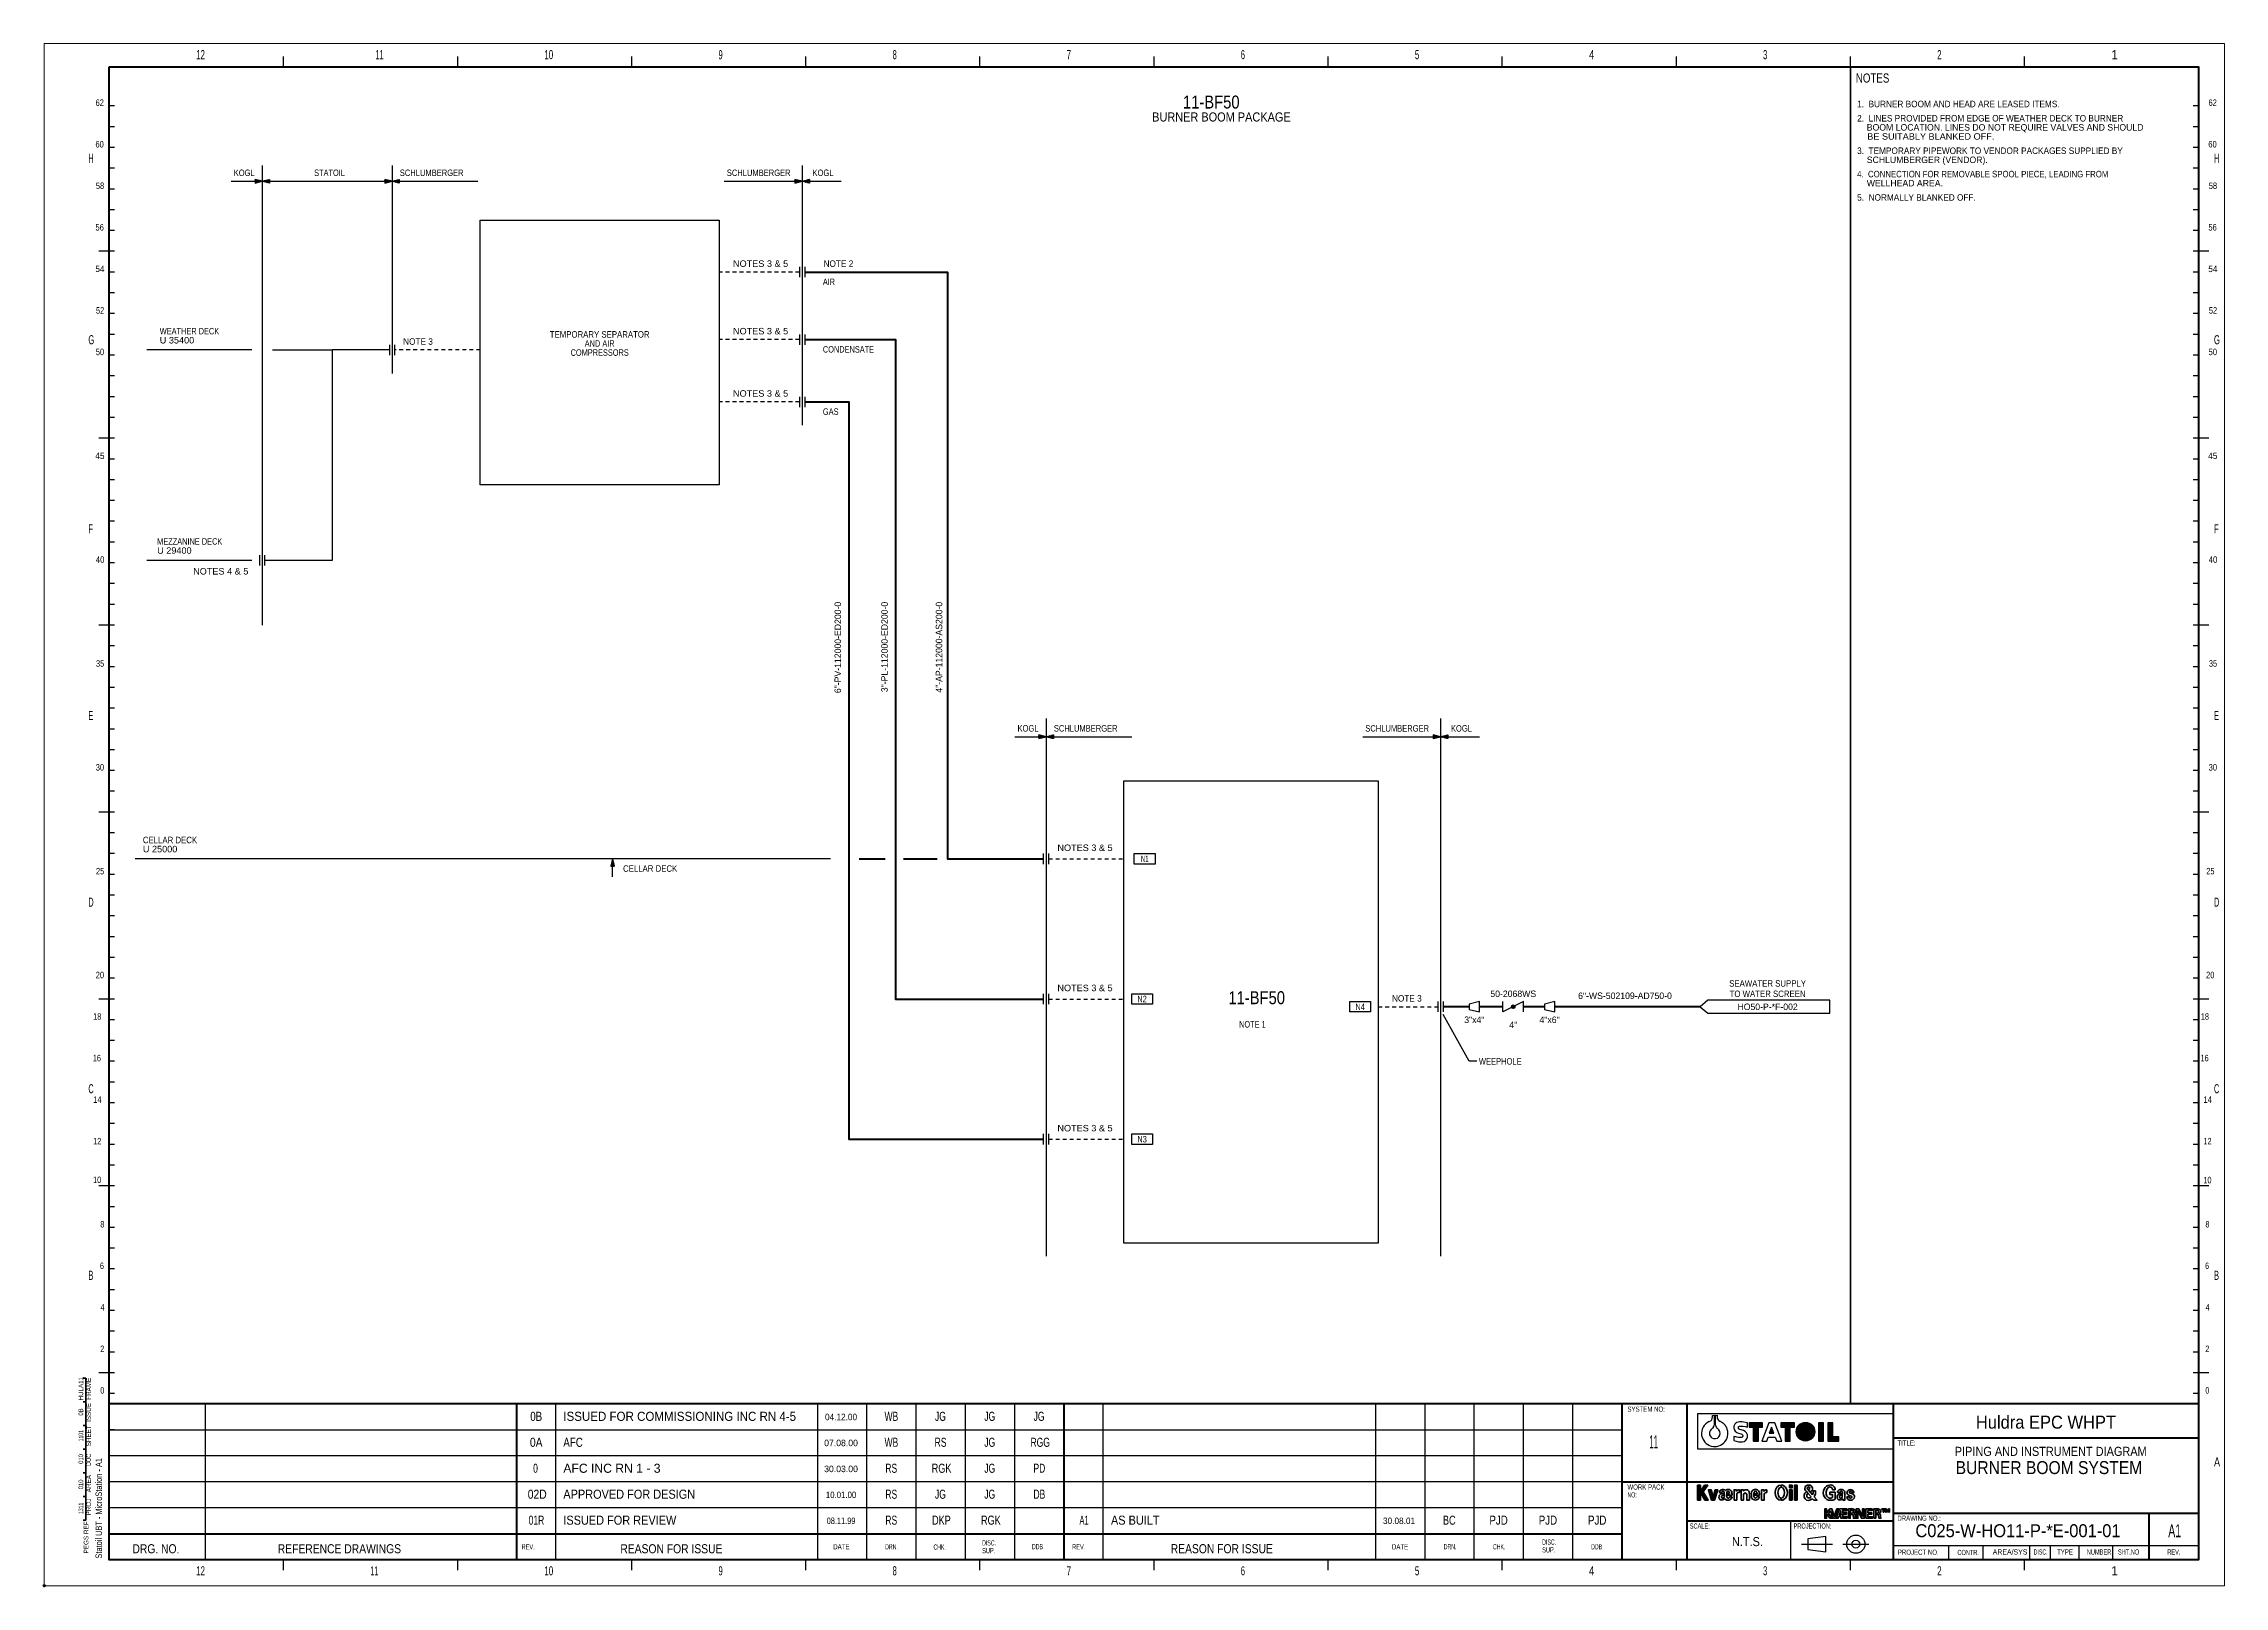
# Model space of a CAD drawing. Header units: millimetres. Extents: x 0 to 840, y 0 to 594.
import ezdxf
from ezdxf.enums import TextEntityAlignment as Align

# ---------------------------------------------------------------- set-up
doc = ezdxf.new("R2010")
doc.units = ezdxf.units.MM
doc.header["$PDMODE"] = 32
doc.header["$PDSIZE"] = 0.5
doc.linetypes.add('SHORT_DASHED', pattern=[2.7, 1.5, -1.2])
for name, color, linetype, lineweight in [('1', 7, 'Continuous', 25), ('15', 7, 'Continuous', 35), ('18', 7, 'SHORT_DASHED', 25), ('35', 7, 'Continuous', 25), ('43', 7, 'Continuous', 25), ('45', 7, 'Continuous', 40), ('47', 7, 'Continuous', 25), ('49', 7, 'Continuous', 35), ('8', 7, 'Continuous', 40)]:
    doc.layers.add(name, color=color, linetype=linetype, lineweight=lineweight)
for name, color, linetype in [('34', 7, 'Continuous'), ('36', 7, 'Continuous'), ('37', 7, 'Continuous'), ('39', 7, 'Continuous'), ('40', 7, 'Continuous')]:
    doc.layers.add(name, color=color, linetype=linetype)

msp = doc.modelspace()

# ---------------------------------------------------------------- texts
at = {"layer": '34'}
for s, width, p in [('HULA11', 0.8, (15, 75.907)), ('FRAME', 0.8, (18, 75.852)), ('0B', 0.75, (15, 66.907)), ('ISSUE', 0.8, (18.001, 66.713)), ('1101', 0.65, (15.001, 57.808)), ('SHEET', 0.8, (18.001, 57.748)), ('010', 0.75, (15, 48.824)), ('DOC', 0.7, (18.001, 48.491)), ('AREA', 0.85, (18.001, 39.333)), ('010', 0.75, (15, 39.024)), ('1311', 0.65, (15.001, 29.808)), ('PROJ', 0.8, (18, 30.295)), ('PEGS REF', 0.85, (17.002, 18.619))]:
    msp.add_text(s, height=1.8, rotation=89.954, dxfattribs=dict(at, width=width)).set_placement(p, align=Align.CENTER)
at = {"layer": '35'}
for s, width, p in [('1.  BURNER BOOM AND HEAD ARE LEASED ITEMS.', 0.95, (698.5, 569.5)), ('2.  LINES PROVIDED FROM EDGE OF WEATHER DECK TO BURNER', 0.95, (698.5, 564)), ('    BE SUITABLY BLANKED OFF.', 1.05, (698.5, 557)), ('3.  TEMPORARY PIPEWORK TO VENDOR PACKAGES SUPPLIED BY', 0.95, (698.5, 551.5)), ('KOGL', 0.8, (73, 543)), ('STATOIL', 0.85, (104, 543)), ('SCHLUMBERGER', 0.8, (137, 543)), ('SCHLUMBERGER', 0.8, (263, 543)), ('KOGL', 0.8, (296, 543)), ('4.  CONNECTION FOR REMOVABLE SPOOL PIECE, LEADING FROM', 0.9, (698.5, 542.5)), ('5.  NORMALLY BLANKED OFF.', 0.95, (698.5, 533.5)), ('AIR', 0.7, (300, 501)), ('WEATHER DECK', 0.85, (44.5, 482)), ('U 35400', 1.05, (44.5, 478.5)), ('CONDENSATE', 0.85, (300, 475)), ('GAS', 0.75, (300, 451)), ('MEZZANINE DECK', 0.85, (43.5, 401)), ('U 29400', 1.05, (43.5, 397.5)), ('KOGL', 0.8, (375, 329)), ('SCHLUMBERGER', 0.8, (389, 329)), ('SCHLUMBERGER', 0.8, (509, 329)), ('KOGL', 0.8, (542, 329)), ('CELLAR DECK', 0.9, (38, 286)), ('U 25000', 1.05, (38, 282.5)), ('CELLAR DECK', 0.9, (223, 275))]:
    msp.add_text(s, height=2.5, dxfattribs=dict(at, width=width)).set_placement(p)
for s, p in [('    BOOM LOCATION. LINES DO NOT REQUIRE VALVES AND SHOULD', (698.5, 560.5)), ('    SCHLUMBERGER (VENDOR).', (698.5, 548)), ('    WELLHEAD AREA.', (698.5, 539)), ('6"-WS-502109-AD750-0', (591, 226))]:
    msp.add_text(s, height=2.5, dxfattribs=at).set_placement(p)
for s, width, p in [('NOTES 3 & 5', 1.05, (276, 508)), ('NOTE 2', 0.95, (306, 508)), ('NOTE 3', 0.95, (144, 478)), ('TEMPORARY SEPARATOR', 0.9, (214, 480.75)), ('AND AIR', 0.85, (214, 477.25)), ('NOTES 3 & 5', 1.05, (276, 482)), ('COMPRESSORS', 0.85, (214, 473.75)), ('NOTES 3 & 5', 1.05, (276, 458)), ('NOTES 4 & 5', 1.05, (68, 389.5)), ('NOTES 3 & 5', 1.05, (401, 283)), ('N1', 0.55, (424, 278.75)), ('NOTES 3 & 5', 1.05, (401, 229)), ('N2', 0.75, (423, 224.75)), ('NOTE 3', 0.95, (525, 225)), ('SEAWATER SUPPLY', 0.9, (664, 230.75)), ('TO WATER SCREEN', 0.9, (663.999, 226.75)), ('N4', 0.8, (507, 221.75)), ('NOTE 1', 0.85, (465.5, 215)), ('WEEPHOLE', 0.8, (561, 200.75)), ('NOTES 3 & 5', 1.05, (401, 175)), ('N3', 0.75, (423, 170.75)), ('04.12.00', 0.95, (307, 63.75)), ('10.01.00', 0.9, (307, 33.75)), ('08.11.99', 0.85, (307, 23.75)), ('30.08.01', 0.95, (522, 23.75))]:
    msp.add_text(s, height=2.5, dxfattribs=dict(at, width=width)).set_placement(p, align=Align.CENTER)
for s, p in [('6"-PV-112000-ED200-0', (307, 379.002)), ('3"-PL-112000-ED200-0', (325, 379.002)), ('4"-AP-112000-AS200-0', (346, 379.002))]:
    msp.add_text(s, height=2.5, rotation=89.954, dxfattribs=at).set_placement(p, align=Align.RIGHT)
for s, p in [('50-2068WS', (566, 226.75)), ('3"x4"', (551, 216.75)), ('4"x6"', (580, 216.75)), ('HO50-P-*F-002', (664, 221.75)), ('4"', (566, 214.8)), ('07.08.00', (307, 53.75)), ('30.03.00', (307, 43.75))]:
    msp.add_text(s, height=2.5, dxfattribs=at).set_placement(p, align=Align.CENTER)
at = {"layer": '36'}
for s, width, p in [('NOTES', 0.8, (698, 579)), ('ISSUED FOR COMMISSIONING INC RN 4-5', 0.95, (200, 63.5)), ('AFC', 0.8, (200, 53.5)), ('APPROVED FOR DESIGN', 0.9, (200, 33.5)), ('ISSUED FOR REVIEW', 0.9, (200, 23.5)), ('AS BUILT', 0.9, (410.999, 23.5))]:
    msp.add_text(s, height=3.5, dxfattribs=dict(at, width=width)).set_placement(p)
for s, width, p in [('BURNER BOOM PACKAGE', 0.9, (453.561, 564)), ('0B', 0.8, (189.55, 63.5)), ('WB', 0.7, (326.394, 63.5)), ('JG', 0.7, (345.293, 63.5)), ('JG', 0.7, (364.293, 63.5)), ('JG', 0.7, (383.293, 63.5)), ('0A', 0.85, (189.552, 53.5)), ('WB', 0.7, (326.394, 53.5)), ('RS', 0.7, (345.349, 53.5)), ('JG', 0.7, (364.293, 53.5)), ('RGG', 0.7, (383.732, 53.5)), ('PIPING AND INSTRUMENT DIAGRAM', 0.9, (773.093, 50)), ('0', 0.7, (189.282, 43.5)), ('RS', 0.7, (326.349, 43.5)), ('RGK', 0.75, (345.735, 43.5)), ('JG', 0.7, (364.293, 43.5)), ('PD', 0.7, (383.416, 43.5)), ('02D', 0.85, (189.94, 33.5)), ('RS', 0.7, (326.349, 33.5)), ('JG', 0.7, (345.293, 33.5)), ('JG', 0.7, (364.293, 33.5)), ('DB', 0.7, (383.416, 33.5)), ('01R', 0.7, (189.639, 23.5)), ('RS', 0.7, (326.349, 23.5)), ('DKP', 0.75, (345.672, 23.5)), ('RGK', 0.75, (364.735, 23.5)), ('A1', 0.6, (400.638, 23.5)), ('BC', 0.75, (541.349, 23.5)), ('PJD', 0.8, (560.349, 23.5)), ('PJD', 0.8, (579.349, 23.5)), ('PJD', 0.8, (598.349, 23.5)), ('N.T.S.', 0.9, (656.228, 15.25))]:
    msp.add_text(s, height=3.5, dxfattribs=dict(at, width=width)).set_placement(p, align=Align.CENTER)
msp.add_text('AFC INC RN 1 - 3', height=3.5, dxfattribs=at).set_placement((200, 43.5))
at = {"layer": '37'}
for s, width, p in [('11-BF50', 0.85, (449.655, 569)), ('11-BF50', 0.85, (467.155, 224)), ('Huldra EPC WHPT', 0.95, (771.249, 60.5)), ('11', 0.45, (620.109, 52.95)), ('BURNER BOOM SYSTEM', 0.9, (772.402, 43)), ('C025-W-HO11-P-*E-001-01', 0.95, (760.475, 18.7)), ('A1', 0.6, (820.842, 18.7))]:
    msp.add_text(s, height=5, dxfattribs=dict(at, width=width)).set_placement(p, align=Align.CENTER)
at = {"layer": '39'}
for s, width, p in [('62', 0.85, (22.968, 570)), ('62', 0.85, (837.067, 570)), ('60', 0.8, (22.946, 554)), ('60', 0.8, (837.046, 554)), ('58', 0.8, (23.094, 538)), ('58', 0.8, (837.193, 538)), ('56', 0.8, (22.968, 522)), ('56', 0.8, (837.067, 522)), ('54', 0.95, (23.22, 506)), ('54', 0.95, (837.32, 506)), ('52', 0.85, (23.094, 490)), ('52', 0.85, (837.193, 490)), ('50', 0.8, (23.072, 474)), ('50', 0.8, (837.172, 474)), ('45', 0.95, (23.22, 434)), ('45', 0.95, (837.32, 434)), ('40', 0.9, (23.199, 394)), ('40', 0.9, (837.298, 394)), ('35', 0.85, (23.094, 354)), ('35', 0.85, (837.193, 354)), ('30', 0.8, (23.072, 313.999)), ('30', 0.8, (837.172, 313.999)), ('25', 0.85, (23.094, 273.999)), ('25', 0.85, (836.193, 273.999)), ('20', 0.8, (23.072, 233.999)), ('20', 0.8, (836.172, 233.999)), ('18', 0.7, (21.957, 218)), ('18', 0.7, (834.056, 218)), ('16', 0.7, (21.831, 202)), ('16', 0.7, (833.93, 202)), ('14', 0.8, (22.083, 186)), ('14', 0.8, (835.183, 186)), ('12', 0.7, (21.957, 170)), ('12', 0.7, (835.056, 170)), ('10', 0.7, (21.935, 155.1)), ('10', 0.7, (835.035, 155)), ('8', 0.65, (23.115, 138)), ('8', 0.65, (834.214, 138)), ('6', 0.65, (22.989, 122)), ('6', 0.65, (834.088, 122)), ('4', 0.85, (23.242, 106)), ('4', 0.85, (834.341, 106)), ('2', 0.7, (23.115, 90)), ('2', 0.7, (834.214, 89.999)), ('0', 0.65, (23.094, 74)), ('0', 0.65, (834.193, 73.999))]:
    msp.add_text(s, height=2.5, dxfattribs=dict(at, width=width)).set_placement(p, align=Align.RIGHT)
for s, width, p in [('SYSTEM NO:', 0.7, (610, 67)), ('TITLE:', 0.7, (714, 54)), ('WORK PACK', 0.7, (610, 37)), ('NO:', 0.6, (610, 34)), ('DRAWING NO.:', 0.7, (714, 25)), ('DISC.', 0.6, (361.357, 15.501)), ('DISC.', 0.6, (577.154, 15.811)), ('SCALE:', 0.65, (634, 22)), ('PROJECTION:', 0.65, (674, 22)), ('REV.', 0.65, (183.913, 13.969)), ('DATE', 0.7, (303.999, 14)), ('DRN.', 0.6, (323.999, 14)), ('CHK.', 0.6, (342.602, 13.891)), ('SUP.', 0.65, (361.357, 12.501)), ('DDB', 0.6, (380.565, 14.072)), ('REV.', 0.65, (396.054, 13.956)), ('DATE', 0.7, (519.258, 13.979)), ('DRN.', 0.6, (539.217, 14.042)), ('CHK.', 0.6, (558.175, 14.006)), ('SUP.', 0.65, (577.154, 12.811)), ('DDB', 0.6, (595.999, 14)), ('PROJECT NO.', 0.7, (714.191, 11.923)), ('CONTR.', 0.65, (737.121, 11.814)), ('AREA/SYS', 0.8, (750.732, 12.01)), ('DISC.', 0.6, (766.53, 12)), ('TYPE', 0.7, (775.53, 12)), ('NUMBER', 0.65, (786.999, 12)), ('SHT.NO', 0.65, (799, 12)), ('REV.', 0.65, (818, 12))]:
    msp.add_text(s, height=2, dxfattribs=dict(at, width=width)).set_placement(p)
at = {"layer": '39', "width": 0.85}
msp.add_text('Statoil UBT - MicroStation - A1', height=2.5, rotation=90, dxfattribs=at).set_placement((22.244, 10.483))
at = {"layer": '40'}
for s, width, p in [('12', 0.65, (58.539, 587.999)), ('11', 0.5, (127.62, 587.999)), ('10', 0.65, (192.7, 587.999)), ('9', 0.6, (259.78, 587.999)), ('8', 0.6, (326.86, 587.999)), ('7', 0.65, (393.939, 587.999)), ('6', 0.6, (461.02, 587.999)), ('5', 0.65, (528.1, 587.999)), ('4', 0.8, (595.18, 587.999)), ('3', 0.6, (662.26, 587.999)), ('2', 0.65, (729.339, 587.999)), ('H', 0.55, (17, 548.062)), ('H', 0.55, (835.999, 548.062)), ('G', 0.6, (17, 478.187)), ('G', 0.6, (835.999, 478.187)), ('F', 0.6, (17, 405.312)), ('F', 0.6, (835.999, 405.312)), ('E', 0.55, (17, 333.437)), ('E', 0.55, (835.999, 333.437)), ('D', 0.55, (17, 261.562)), ('D', 0.55, (835.999, 261.562)), ('C', 0.5, (17, 189.687)), ('C', 0.5, (835.999, 189.687)), ('B', 0.6, (17, 117.812)), ('B', 0.6, (835.999, 117.812)), ('A', 0.75, (835.999, 45.937)), ('DRG. NO.', 0.85, (33.959, 12.491)), ('REFERENCE DRAWINGS', 0.85, (89.959, 12.491)), ('REASON FOR ISSUE', 0.85, (221.959, 12.491)), ('REASON FOR ISSUE', 0.85, (434.028, 12.51)), ('12', 0.65, (58.539, 4)), ('11', 0.5, (125.62, 4)), ('10', 0.65, (192.7, 4)), ('9', 0.6, (259.78, 4)), ('8', 0.6, (326.86, 4)), ('7', 0.65, (393.939, 4)), ('6', 0.6, (461.02, 4)), ('5', 0.65, (528.1, 4)), ('4', 0.8, (595.18, 4)), ('3', 0.6, (662.26, 4)), ('2', 0.65, (729.339, 4))]:
    msp.add_text(s, height=3.5, dxfattribs=dict(at, width=width)).set_placement(p)
for p in [(796.42, 587.999), (796.42, 4)]:
    msp.add_text('1', height=3.5, dxfattribs=at).set_placement(p)

# ---------------------------------------------------------------- hatches: boundary and pattern name
at = {"layer": '47'}
for points in [[(658.498, 55.737), (660.449, 55.737), (660.449, 61.138), (662.098, 61.138), (662.098, 62.787), (656.849, 62.787), (656.849, 61.138), (658.498, 61.138)], [(664.649, 58.737), (666.449, 58.737), (665.549, 61.137)], [(670.798, 55.737), (672.749, 55.737), (672.749, 61.138), (674.398, 61.138), (674.398, 62.787), (669.149, 62.787), (669.149, 61.138), (670.798, 61.138)], [(682.197, 59.336, 1), (675.004, 59.336, 1)], [(683.549, 55.737), (685.498, 55.737), (685.498, 62.787), (683.549, 62.787)], [(687.149, 62.787), (687.149, 55.737), (691.498, 55.737), (691.498, 57.387), (689.098, 57.387), (689.098, 62.787)]]:
    msp.add_hatch(color=256, dxfattribs=at).paths.add_polyline_path(points)
at = {"layer": '49'}
for points in [[(638.109, 35.946), (638.109, 33), (637.049, 33), (637.049, 38.694), (638.109, 38.694), (638.109, 36.239), (639.737, 38.694), (640.928, 38.694), (639.18, 36.145), (641.109, 33), (639.869, 33)], [(642.435, 33), (641.166, 36.976), (642.217, 36.976), (643.021, 34.265), (643.845, 36.976), (644.799, 36.976), (643.56, 33)], [(672.397, 37.694), (673.412, 37.694), (673.412, 38.789), (672.397, 38.789)], [(672.397, 33), (673.412, 33), (673.412, 36.976), (672.397, 36.976)], [(674.32, 33), (675.331, 33), (675.331, 38.694), (674.32, 38.694)], [(708.049, 29.56), (709.273, 29.56), (709.273, 29.316), (708.049, 29.316)], [(708.538, 28.335), (708.538, 29.56), (708.783, 29.56), (708.783, 28.335)], [(709.483, 28.335), (709.483, 29.56), (709.73, 29.56), (709.73, 28.335)], [(710.71, 28.335), (710.71, 29.56), (710.954, 29.56), (710.954, 28.335)]]:
    msp.add_hatch(color=256, dxfattribs=at).paths.add_polyline_path(points)

# ---------------------------------------------------------------- linework, layer by layer
at = {"layer": '1'}
for p, q in [((291, 508), (291, 504)), ((293, 508), (293, 504)), ((291, 482), (291, 478)), ((293, 482), (293, 478)), ((133, 478), (133, 474)), ((135, 478), (135, 474)), ((291, 458), (291, 454)), ((293, 458), (293, 454)), ((83, 393), (83, 397)), ((85, 393), (85, 397)), ((385, 278), (385, 282)), ((387, 278), (387, 282)), ((385, 224), (385, 228)), ((387, 224), (387, 228)), ((537, 225), (537, 221)), ((539, 225), (539, 221)), ((562, 221), (562, 225)), ((385, 170), (385, 174)), ((387, 170), (387, 174))]:
    msp.add_line(p, q, dxfattribs=at)
for points in [[(260, 526), (260, 424), (168, 424), (168, 526)], [(514, 310), (514, 132), (416, 132), (416, 310)], [(420, 278), (420, 282), (428, 282), (428, 278)], [(419, 224), (419, 228), (427, 228), (427, 224)], [(503, 221), (503, 225), (511, 225), (511, 221)], [(553, 221), (553, 225), (549, 224), (549, 222)], [(582, 221), (582, 225), (578, 224), (578, 222)], [(688, 225.5), (641, 225.5), (638, 223), (641, 220.5), (688, 220.5)], [(419, 170), (419, 174), (427, 174), (427, 170)]]:
    msp.add_lwpolyline(points, close=True, dxfattribs=at)
msp.add_lwpolyline([(570, 221), (570, 225), (562, 221)], dxfattribs=at)
for radius in [0.7, 0.6, 0.4, 0.15]:
    msp.add_circle((566, 223), radius, dxfattribs=at)
at = {"layer": '15'}
msp.add_line((696, 585), (696, 70), dxfattribs=at)
for points in [[(15, 70.8), (16, 70.8), (16, 79.9), (15, 79.9)], [(15, 61.7), (16, 61.7), (16, 70.8), (15, 70.8)], [(15, 52.6), (16, 52.6), (16, 61.7), (15, 61.7)], [(15, 43.5), (16, 43.5), (16, 52.6), (15, 52.6)], [(15, 34.4), (16, 34.4), (16, 43.5), (15, 43.5)], [(15, 25.3), (16, 25.3), (16, 34.4), (15, 34.4)]]:
    msp.add_lwpolyline(points, dxfattribs=at)
at = {"layer": '18'}
for p, q in [((291, 506), (260, 506)), ((291, 480), (260, 480)), ((168, 476), (135, 476)), ((291, 456), (260, 456)), ((387, 280), (416, 280)), ((387, 226), (416, 226)), ((514, 223), (537, 223)), ((387, 172), (416, 172))]:
    msp.add_line(p, q, dxfattribs=at)
at = {"layer": '18', "linetype": 'Continuous'}
msp.add_line((133, 476), (111, 476), dxfattribs=at)
msp.add_lwpolyline([(85, 395), (111, 395), (111, 476)], dxfattribs=at)
at = {"layer": '35'}
for p, q in [((84, 547), (84, 370)), ((134, 547), (134, 467)), ((292, 547), (292, 447)), ((72, 541), (167, 541)), ((81.2, 541.666), (81.227, 541.693)), ((81.2, 541.567), (81.306, 541.673)), ((81.2, 541.468), (81.386, 541.654)), ((81.2, 541.369), (81.465, 541.634)), ((81.2, 541.27), (81.544, 541.614)), ((81.2, 541.171), (81.624, 541.594)), ((81.2, 541.072), (81.703, 541.574)), ((81.2, 540.973), (81.782, 541.554)), ((81.2, 540.874), (81.862, 541.535)), ((81.2, 540.775), (81.941, 541.515)), ((81.2, 540.676), (82.02, 541.495)), ((81.2, 540.577), (82.099, 541.475)), ((81.2, 540.479), (82.178, 541.456)), ((81.2, 540.379), (82.257, 541.435)), ((81.227, 540.306), (82.337, 541.416)), ((81.358, 540.34), (82.416, 541.396)), ((81.491, 540.373), (82.495, 541.377)), ((81.623, 540.406), (82.574, 541.356)), ((81.754, 540.439), (82.653, 541.337)), ((81.887, 540.472), (82.732, 541.317)), ((82.019, 540.504), (82.812, 541.297)), ((82.151, 540.538), (82.891, 541.277)), ((82.283, 540.571), (82.97, 541.258)), ((82.415, 540.604), (83.049, 541.237)), ((82.547, 540.637), (83.129, 541.218)), ((82.679, 540.67), (83.208, 541.198)), ((82.811, 540.703), (83.287, 541.179)), ((82.944, 540.736), (83.367, 541.158)), ((83.075, 540.769), (83.446, 541.139)), ((83.208, 540.802), (83.525, 541.119)), ((83.34, 540.835), (83.604, 541.099)), ((83.472, 540.868), (83.683, 541.079)), ((83.604, 540.901), (83.763, 541.06)), ((83.736, 540.934), (83.842, 541.04)), ((83.868, 540.967), (83.921, 541.02)), ((84.132, 540.967), (84.079, 541.02)), ((84.264, 540.934), (84.158, 541.04)), ((84.396, 540.901), (84.237, 541.06)), ((84.528, 540.868), (84.317, 541.079)), ((84.66, 540.835), (84.396, 541.099)), ((84.792, 540.802), (84.475, 541.119)), ((84.925, 540.769), (84.554, 541.139)), ((85.056, 540.736), (84.633, 541.158)), ((85.189, 540.703), (84.713, 541.179)), ((85.321, 540.67), (84.792, 541.198)), ((85.453, 540.637), (84.871, 541.218)), ((85.585, 540.604), (84.951, 541.237)), ((85.717, 540.571), (85.03, 541.258)), ((85.849, 540.538), (85.109, 541.277)), ((85.981, 540.504), (85.188, 541.297)), ((86.113, 540.472), (85.268, 541.317)), ((86.246, 540.439), (85.347, 541.337)), ((86.377, 540.406), (85.426, 541.356)), ((86.509, 540.373), (85.505, 541.377)), ((86.642, 540.34), (85.584, 541.396)), ((86.773, 540.306), (85.663, 541.416)), ((86.8, 540.379), (85.743, 541.435)), ((86.8, 540.479), (85.822, 541.456)), ((86.8, 540.577), (85.901, 541.475)), ((86.8, 540.676), (85.98, 541.495)), ((86.8, 540.775), (86.059, 541.515)), ((86.8, 540.874), (86.138, 541.535)), ((86.8, 540.973), (86.218, 541.554)), ((86.8, 541.072), (86.297, 541.574)), ((86.8, 541.171), (86.376, 541.594)), ((86.8, 541.27), (86.456, 541.614)), ((86.8, 541.369), (86.535, 541.634)), ((86.8, 541.468), (86.614, 541.654)), ((86.8, 541.567), (86.694, 541.673)), ((86.8, 541.666), (86.773, 541.693)), ((131.2, 541.666), (131.227, 541.693)), ((131.2, 541.567), (131.306, 541.673)), ((131.2, 541.468), (131.386, 541.654)), ((131.2, 541.369), (131.465, 541.634)), ((131.2, 541.27), (131.544, 541.614)), ((131.2, 541.171), (131.624, 541.594)), ((131.2, 541.072), (131.703, 541.574)), ((131.2, 540.973), (131.782, 541.554)), ((131.2, 540.874), (131.862, 541.535)), ((131.2, 540.775), (131.941, 541.515)), ((131.2, 540.676), (132.02, 541.495)), ((131.2, 540.577), (132.099, 541.475)), ((131.2, 540.479), (132.178, 541.456)), ((131.2, 540.379), (132.257, 541.435)), ((131.227, 540.306), (132.337, 541.416)), ((131.358, 540.34), (132.416, 541.396)), ((131.491, 540.373), (132.495, 541.377)), ((131.623, 540.406), (132.574, 541.356)), ((131.754, 540.439), (132.653, 541.337)), ((131.887, 540.472), (132.732, 541.317)), ((132.019, 540.504), (132.812, 541.297)), ((132.151, 540.538), (132.891, 541.277)), ((132.283, 540.571), (132.97, 541.258)), ((132.415, 540.604), (133.049, 541.237)), ((132.547, 540.637), (133.129, 541.218)), ((132.679, 540.67), (133.208, 541.198)), ((132.811, 540.703), (133.287, 541.179)), ((132.944, 540.736), (133.367, 541.158)), ((133.075, 540.769), (133.446, 541.139)), ((133.208, 540.802), (133.525, 541.119)), ((133.34, 540.835), (133.604, 541.099)), ((133.472, 540.868), (133.683, 541.079)), ((133.604, 540.901), (133.763, 541.06)), ((133.736, 540.934), (133.842, 541.04)), ((133.868, 540.967), (133.921, 541.02)), ((134.132, 540.967), (134.079, 541.02)), ((134.264, 540.934), (134.158, 541.04)), ((134.396, 540.901), (134.237, 541.06)), ((134.528, 540.868), (134.317, 541.079)), ((134.66, 540.835), (134.396, 541.099)), ((134.792, 540.802), (134.475, 541.119)), ((134.925, 540.769), (134.554, 541.139)), ((135.056, 540.736), (134.633, 541.158)), ((135.189, 540.703), (134.713, 541.179)), ((135.321, 540.67), (134.792, 541.198)), ((135.453, 540.637), (134.871, 541.218)), ((135.585, 540.604), (134.951, 541.237)), ((135.717, 540.571), (135.03, 541.258)), ((135.849, 540.538), (135.109, 541.277)), ((135.981, 540.504), (135.188, 541.297)), ((136.113, 540.472), (135.268, 541.317)), ((136.246, 540.439), (135.347, 541.337)), ((136.377, 540.406), (135.426, 541.356)), ((136.509, 540.373), (135.505, 541.377)), ((136.642, 540.34), (135.584, 541.396)), ((136.773, 540.306), (135.663, 541.416)), ((136.8, 540.379), (135.743, 541.435)), ((136.8, 540.479), (135.822, 541.456)), ((136.8, 540.577), (135.901, 541.475)), ((136.8, 540.676), (135.98, 541.495)), ((136.8, 540.775), (136.059, 541.515)), ((136.8, 540.874), (136.138, 541.535)), ((136.8, 540.973), (136.218, 541.554)), ((136.8, 541.072), (136.297, 541.574)), ((136.8, 541.171), (136.376, 541.594)), ((136.8, 541.27), (136.456, 541.614)), ((136.8, 541.369), (136.535, 541.634)), ((136.8, 541.468), (136.614, 541.654)), ((136.8, 541.567), (136.694, 541.673)), ((136.8, 541.666), (136.773, 541.693)), ((262, 541), (307, 541)), ((289.2, 541.666), (289.227, 541.693)), ((289.2, 541.567), (289.306, 541.673)), ((289.2, 541.468), (289.386, 541.654)), ((289.2, 541.369), (289.465, 541.634)), ((289.2, 541.27), (289.544, 541.614)), ((289.2, 541.171), (289.624, 541.594)), ((289.2, 541.072), (289.703, 541.574)), ((289.2, 540.973), (289.782, 541.554)), ((289.2, 540.874), (289.862, 541.535)), ((289.2, 540.775), (289.941, 541.515)), ((289.2, 540.676), (290.02, 541.495)), ((289.2, 540.577), (290.099, 541.475)), ((289.2, 540.479), (290.178, 541.456)), ((289.2, 540.379), (290.257, 541.435)), ((289.227, 540.306), (290.337, 541.416)), ((289.358, 540.34), (290.416, 541.396)), ((289.491, 540.373), (290.495, 541.377)), ((289.623, 540.406), (290.574, 541.356)), ((289.754, 540.439), (290.653, 541.337)), ((289.887, 540.472), (290.732, 541.317)), ((290.019, 540.504), (290.812, 541.297)), ((290.151, 540.538), (290.891, 541.277)), ((290.283, 540.571), (290.97, 541.258)), ((290.415, 540.604), (291.049, 541.237)), ((290.547, 540.637), (291.129, 541.218)), ((290.679, 540.67), (291.208, 541.198)), ((290.811, 540.703), (291.287, 541.179)), ((290.944, 540.736), (291.367, 541.158)), ((291.075, 540.769), (291.446, 541.139)), ((291.208, 540.802), (291.525, 541.119)), ((291.34, 540.835), (291.604, 541.099)), ((291.472, 540.868), (291.683, 541.079)), ((291.604, 540.901), (291.763, 541.06)), ((291.736, 540.934), (291.842, 541.04)), ((291.868, 540.967), (291.921, 541.02)), ((292.132, 540.967), (292.079, 541.02)), ((292.264, 540.934), (292.158, 541.04)), ((292.396, 540.901), (292.237, 541.06)), ((292.528, 540.868), (292.317, 541.079)), ((292.66, 540.835), (292.396, 541.099)), ((292.792, 540.802), (292.475, 541.119)), ((292.925, 540.769), (292.554, 541.139)), ((293.056, 540.736), (292.633, 541.158)), ((293.189, 540.703), (292.713, 541.179)), ((293.321, 540.67), (292.792, 541.198)), ((293.453, 540.637), (292.871, 541.218)), ((293.585, 540.604), (292.951, 541.237)), ((293.717, 540.571), (293.03, 541.258)), ((293.849, 540.538), (293.109, 541.277)), ((293.981, 540.504), (293.188, 541.297)), ((294.113, 540.472), (293.268, 541.317)), ((294.246, 540.439), (293.347, 541.337)), ((294.377, 540.406), (293.426, 541.356)), ((294.509, 540.373), (293.505, 541.377)), ((294.642, 540.34), (293.584, 541.396)), ((294.773, 540.306), (293.663, 541.416)), ((294.8, 540.379), (293.743, 541.435)), ((294.8, 540.479), (293.822, 541.456)), ((294.8, 540.577), (293.901, 541.475)), ((294.8, 540.676), (293.98, 541.495)), ((294.8, 540.775), (294.059, 541.515)), ((294.8, 540.874), (294.138, 541.535)), ((294.8, 540.973), (294.218, 541.554)), ((294.8, 541.072), (294.297, 541.574)), ((294.8, 541.171), (294.376, 541.594)), ((294.8, 541.27), (294.456, 541.614)), ((294.8, 541.369), (294.535, 541.634)), ((294.8, 541.468), (294.614, 541.654)), ((294.8, 541.567), (294.694, 541.673)), ((294.8, 541.666), (294.773, 541.693)), ((80, 476), (39.5, 476)), ((88, 476), (111, 476)), ((39.5, 395), (80, 395)), ((386, 334), (386, 127)), ((538, 334), (538, 127)), ((374, 327), (419, 327)), ((383.2, 327.666), (383.227, 327.693)), ((383.2, 327.567), (383.306, 327.673)), ((383.2, 327.468), (383.386, 327.654)), ((383.2, 327.369), (383.465, 327.634)), ((383.2, 327.27), (383.544, 327.614)), ((383.2, 327.171), (383.624, 327.594)), ((383.2, 327.072), (383.703, 327.574)), ((383.2, 326.973), (383.782, 327.554)), ((383.2, 326.874), (383.862, 327.535)), ((383.2, 326.775), (383.941, 327.515)), ((383.2, 326.676), (384.02, 327.495)), ((383.2, 326.577), (384.099, 327.475)), ((383.2, 326.479), (384.178, 327.456)), ((383.2, 326.379), (384.257, 327.435)), ((383.227, 326.306), (384.337, 327.416)), ((383.358, 326.34), (384.416, 327.396)), ((383.491, 326.373), (384.495, 327.377)), ((383.623, 326.406), (384.574, 327.356)), ((383.754, 326.439), (384.653, 327.337)), ((383.887, 326.472), (384.732, 327.317)), ((384.019, 326.504), (384.812, 327.297)), ((384.151, 326.538), (384.891, 327.277)), ((384.283, 326.571), (384.97, 327.258)), ((384.415, 326.604), (385.049, 327.237)), ((384.547, 326.637), (385.129, 327.218)), ((384.679, 326.67), (385.208, 327.198)), ((384.811, 326.703), (385.287, 327.179)), ((384.944, 326.736), (385.367, 327.158)), ((385.075, 326.769), (385.446, 327.139)), ((385.208, 326.802), (385.525, 327.119)), ((385.34, 326.835), (385.604, 327.099)), ((385.472, 326.868), (385.683, 327.079)), ((385.604, 326.901), (385.763, 327.06)), ((385.736, 326.934), (385.842, 327.04)), ((385.868, 326.967), (385.921, 327.02)), ((386.132, 326.967), (386.079, 327.02)), ((386.264, 326.934), (386.158, 327.04)), ((386.396, 326.901), (386.237, 327.06)), ((386.528, 326.868), (386.317, 327.079)), ((386.66, 326.835), (386.396, 327.099)), ((386.792, 326.802), (386.475, 327.119)), ((386.925, 326.769), (386.554, 327.139)), ((387.056, 326.736), (386.633, 327.158)), ((387.189, 326.703), (386.713, 327.179)), ((387.321, 326.67), (386.792, 327.198)), ((387.453, 326.637), (386.871, 327.218)), ((387.585, 326.604), (386.951, 327.237)), ((387.717, 326.571), (387.03, 327.258)), ((387.849, 326.538), (387.109, 327.277)), ((387.981, 326.504), (387.188, 327.297)), ((388.113, 326.472), (387.268, 327.317)), ((388.246, 326.439), (387.347, 327.337)), ((388.377, 326.406), (387.426, 327.356)), ((388.509, 326.373), (387.505, 327.377)), ((388.642, 326.34), (387.584, 327.396)), ((388.773, 326.306), (387.663, 327.416)), ((388.8, 326.379), (387.743, 327.435)), ((388.8, 326.479), (387.822, 327.456)), ((388.8, 326.577), (387.901, 327.475)), ((388.8, 326.676), (387.98, 327.495)), ((388.8, 326.775), (388.059, 327.515)), ((388.8, 326.874), (388.138, 327.535)), ((388.8, 326.973), (388.218, 327.554)), ((388.8, 327.072), (388.297, 327.574)), ((388.8, 327.171), (388.376, 327.594)), ((388.8, 327.27), (388.456, 327.614)), ((388.8, 327.369), (388.535, 327.634)), ((388.8, 327.468), (388.614, 327.654)), ((388.8, 327.567), (388.694, 327.673)), ((388.8, 327.666), (388.773, 327.693)), ((508, 327), (553, 327)), ((535.2, 327.666), (535.227, 327.693)), ((535.2, 327.567), (535.306, 327.673)), ((535.2, 327.468), (535.386, 327.654)), ((535.2, 327.369), (535.465, 327.634)), ((535.2, 327.27), (535.544, 327.614)), ((535.2, 327.171), (535.624, 327.594)), ((535.2, 327.072), (535.703, 327.574)), ((535.2, 326.973), (535.782, 327.554)), ((535.2, 326.874), (535.862, 327.535)), ((535.2, 326.775), (535.941, 327.515)), ((535.2, 326.676), (536.02, 327.495)), ((535.2, 326.577), (536.099, 327.475)), ((535.2, 326.479), (536.178, 327.456)), ((535.2, 326.379), (536.257, 327.435)), ((535.227, 326.306), (536.337, 327.416)), ((535.358, 326.34), (536.416, 327.396)), ((535.491, 326.373), (536.495, 327.377)), ((535.623, 326.406), (536.574, 327.356)), ((535.754, 326.439), (536.653, 327.337)), ((535.887, 326.472), (536.732, 327.317)), ((536.019, 326.504), (536.812, 327.297)), ((536.151, 326.538), (536.891, 327.277)), ((536.283, 326.571), (536.97, 327.258)), ((536.415, 326.604), (537.049, 327.237)), ((536.547, 326.637), (537.129, 327.218)), ((536.679, 326.67), (537.208, 327.198)), ((536.811, 326.703), (537.287, 327.179)), ((536.944, 326.736), (537.367, 327.158)), ((537.075, 326.769), (537.446, 327.139)), ((537.208, 326.802), (537.525, 327.119)), ((537.34, 326.835), (537.604, 327.099)), ((537.472, 326.868), (537.683, 327.079)), ((537.604, 326.901), (537.763, 327.06)), ((537.736, 326.934), (537.842, 327.04)), ((537.868, 326.967), (537.921, 327.02)), ((538.132, 326.967), (538.079, 327.02)), ((538.264, 326.934), (538.158, 327.04)), ((538.396, 326.901), (538.237, 327.06)), ((538.528, 326.868), (538.317, 327.079)), ((538.66, 326.835), (538.396, 327.099)), ((538.792, 326.802), (538.475, 327.119)), ((538.925, 326.769), (538.554, 327.139)), ((539.056, 326.736), (538.633, 327.158)), ((539.189, 326.703), (538.713, 327.179)), ((539.321, 326.67), (538.792, 327.198)), ((539.453, 326.637), (538.871, 327.218)), ((539.585, 326.604), (538.951, 327.237)), ((539.717, 326.571), (539.03, 327.258)), ((539.849, 326.538), (539.109, 327.277)), ((539.981, 326.504), (539.188, 327.297)), ((540.113, 326.472), (539.268, 327.317)), ((540.246, 326.439), (539.347, 327.337)), ((540.377, 326.406), (539.426, 327.356)), ((540.509, 326.373), (539.505, 327.377)), ((540.642, 326.34), (539.584, 327.396)), ((540.773, 326.306), (539.663, 327.416)), ((540.8, 326.379), (539.743, 327.435)), ((540.8, 326.479), (539.822, 327.456)), ((540.8, 326.577), (539.901, 327.475)), ((540.8, 326.676), (539.98, 327.495)), ((540.8, 326.775), (540.059, 327.515)), ((540.8, 326.874), (540.138, 327.535)), ((540.8, 326.973), (540.218, 327.554)), ((540.8, 327.072), (540.297, 327.574)), ((540.8, 327.171), (540.376, 327.594)), ((540.8, 327.27), (540.456, 327.614)), ((540.8, 327.369), (540.535, 327.634)), ((540.8, 327.468), (540.614, 327.654)), ((540.8, 327.567), (540.694, 327.673)), ((540.8, 327.666), (540.773, 327.693)), ((303, 280), (35, 280)), ((218.433, 277.2), (218.327, 277.306)), ((218.532, 277.2), (218.346, 277.386)), ((218.631, 277.2), (218.366, 277.465)), ((218.73, 277.2), (218.386, 277.544)), ((218.829, 277.2), (218.406, 277.624)), ((218.928, 277.2), (218.426, 277.703)), ((219.027, 277.2), (218.446, 277.782)), ((219.126, 277.2), (218.465, 277.862)), ((219.225, 277.2), (218.485, 277.941)), ((219.324, 277.2), (218.505, 278.02)), ((219.423, 277.2), (218.525, 278.099)), ((219.521, 277.2), (218.544, 278.178)), ((219.621, 277.2), (218.565, 278.257)), ((219.694, 277.227), (218.584, 278.337)), ((219.66, 277.358), (218.604, 278.416)), ((219.627, 277.491), (218.623, 278.495)), ((219.594, 277.623), (218.644, 278.574)), ((219.561, 277.754), (218.663, 278.653)), ((219.528, 277.887), (218.683, 278.732)), ((219.496, 278.019), (218.703, 278.812)), ((219.462, 278.151), (218.723, 278.891)), ((219.429, 278.283), (218.742, 278.97)), ((219.396, 278.415), (218.763, 279.049)), ((219.363, 278.547), (218.782, 279.129)), ((219.33, 278.679), (218.802, 279.208)), ((219.297, 278.811), (218.821, 279.287)), ((219.264, 278.944), (218.842, 279.367)), ((219.231, 279.075), (218.861, 279.446)), ((219.198, 279.208), (218.881, 279.525)), ((219.165, 279.34), (218.901, 279.604)), ((219.132, 279.472), (218.921, 279.683)), ((219.099, 279.604), (218.94, 279.763)), ((219.066, 279.736), (218.96, 279.842)), ((219.033, 279.868), (218.98, 279.921)), ((219, 273), (219, 280)), ((218.334, 277.2), (218.307, 277.227))]:
    msp.add_line(p, q, dxfattribs=at)
for points in [[(84, 541), (81.2, 541.7), (81.2, 540.3)], [(84, 541), (86.8, 541.7), (86.8, 540.3)], [(134, 541), (131.2, 541.7), (131.2, 540.3)], [(134, 541), (136.8, 541.7), (136.8, 540.3)], [(292, 541), (289.2, 541.7), (289.2, 540.3)], [(292, 541), (294.8, 541.7), (294.8, 540.3)], [(386, 327), (383.2, 327.7), (383.2, 326.3)], [(386, 327), (388.8, 327.7), (388.8, 326.3)], [(538, 327), (535.2, 327.7), (535.2, 326.3)], [(538, 327), (540.8, 327.7), (540.8, 326.3)], [(219, 280), (218.3, 277.2), (219.7, 277.2)]]:
    msp.add_lwpolyline(points, close=True, dxfattribs=at)
msp.add_lwpolyline([(552, 202), (549, 202), (539, 220)], dxfattribs=at)
at = {"layer": '43'}
for p, q in [((92.08, 589), (92.08, 585)), ((159.16, 589), (159.16, 585)), ((226.239, 589), (226.239, 585)), ((293.32, 589), (293.32, 585)), ((360.4, 589), (360.4, 585)), ((427.48, 589), (427.48, 585)), ((494.56, 589), (494.56, 585)), ((561.639, 589), (561.639, 585)), ((628.72, 589), (628.72, 585)), ((695.8, 589), (695.8, 585)), ((762.88, 589), (762.88, 585)), ((26.999, 570), (25, 570)), ((829.999, 570), (827.999, 570)), ((26.999, 562), (25, 562)), ((829.999, 562), (827.999, 562)), ((26.999, 554), (25, 554)), ((829.999, 554), (827.999, 554)), ((26.999, 546), (25, 546)), ((26.999, 538), (25, 538)), ((829.999, 546), (827.999, 546)), ((829.999, 538), (827.999, 538)), ((26.999, 530), (25, 530)), ((829.999, 530), (827.999, 530)), ((26.999, 522), (25, 522)), ((829.999, 522), (827.999, 522)), ((25, 514), (21, 514)), ((26.999, 514), (25, 514)), ((829.999, 514), (827.999, 514)), ((833.999, 514), (829.999, 514)), ((26.999, 506), (25, 506)), ((829.999, 506), (827.999, 506)), ((26.999, 498), (25, 498)), ((829.999, 498), (827.999, 498)), ((26.999, 490), (25, 490)), ((829.999, 490), (827.999, 490)), ((26.999, 482), (25, 482)), ((829.999, 482), (827.999, 482)), ((26.999, 474), (25, 474)), ((829.999, 474), (827.999, 474)), ((26.999, 466), (25, 466)), ((829.999, 466), (827.999, 466)), ((26.999, 458), (25, 458)), ((829.999, 458), (827.999, 458)), ((26.999, 450), (25, 450)), ((829.999, 450), (827.999, 450)), ((25, 442), (21, 442)), ((26.999, 442), (25, 442)), ((829.999, 442), (827.999, 442)), ((833.999, 442), (829.999, 442)), ((26.999, 434), (25, 434)), ((829.999, 434), (827.999, 434)), ((26.999, 426), (25, 426)), ((829.999, 426), (827.999, 426)), ((26.999, 418), (25, 418)), ((829.999, 418), (827.999, 418)), ((26.999, 410), (25, 410)), ((829.999, 410), (827.999, 410)), ((26.999, 402), (25, 402)), ((829.999, 402), (827.999, 402)), ((26.999, 394), (25, 394)), ((829.999, 394), (827.999, 394)), ((26.999, 386), (25, 386)), ((829.999, 386), (827.999, 386)), ((25, 370), (21, 370)), ((26.999, 378), (25, 378)), ((26.999, 370), (25, 370)), ((829.999, 378), (827.999, 378)), ((829.999, 370), (827.999, 370)), ((833.999, 370), (829.999, 370)), ((26.999, 362), (25, 362)), ((829.999, 362), (827.999, 362)), ((26.999, 354), (25, 354)), ((829.999, 354), (827.999, 354)), ((26.999, 346), (25, 346)), ((829.999, 346), (827.999, 346)), ((26.999, 338), (25, 338)), ((829.999, 338), (827.999, 338)), ((26.999, 330), (25, 330)), ((829.999, 330), (827.999, 330)), ((26.999, 322), (25, 322)), ((829.999, 322), (827.999, 322)), ((26.999, 314), (25, 314)), ((829.999, 314), (827.999, 314)), ((26.999, 306), (25, 306)), ((829.999, 306), (827.999, 306)), ((25, 298), (21, 298)), ((26.999, 298), (25, 298)), ((829.999, 298), (827.999, 298)), ((833.999, 298), (829.999, 298)), ((26.999, 290), (25, 290)), ((829.999, 290), (827.999, 290)), ((26.999, 282), (25, 282)), ((829.999, 282), (827.999, 282)), ((26.999, 274), (25, 274)), ((829.999, 274), (827.999, 274)), ((26.999, 266), (25, 266)), ((829.999, 266), (827.999, 266)), ((26.999, 258), (25, 258)), ((829.999, 258), (827.999, 258)), ((26.999, 250), (25, 250)), ((829.999, 250), (827.999, 250)), ((26.999, 242), (25, 242)), ((829.999, 242), (827.999, 242)), ((26.999, 234), (25, 234)), ((829.999, 234), (827.999, 234)), ((25, 226), (21, 226)), ((26.999, 226), (25, 226)), ((829.999, 226), (827.999, 226)), ((833.999, 226), (829.999, 226)), ((26.999, 218), (25, 218)), ((829.999, 218), (827.999, 218)), ((26.999, 210), (25, 210)), ((26.999, 202), (25, 202)), ((829.999, 210), (827.999, 210)), ((829.999, 202), (827.999, 202)), ((26.999, 194), (25, 194)), ((829.999, 194), (827.999, 194)), ((26.999, 186), (25, 186)), ((829.999, 186), (827.999, 186)), ((26.999, 178), (25, 178)), ((829.999, 178), (827.999, 178)), ((26.999, 170), (25, 170)), ((829.999, 170), (827.999, 170)), ((26.999, 162), (25, 162)), ((829.999, 162), (827.999, 162)), ((25, 154), (21, 154)), ((26.999, 154), (25, 154)), ((829.999, 154), (827.999, 154)), ((833.999, 154), (829.999, 154)), ((26.999, 146), (25, 146)), ((829.999, 146), (827.999, 146)), ((26.999, 138), (25, 138)), ((829.999, 138), (827.999, 138)), ((26.999, 130), (25, 130)), ((829.999, 130), (827.999, 130)), ((26.999, 122), (25, 122)), ((829.999, 122), (827.999, 122)), ((26.999, 114), (25, 114)), ((829.999, 114), (827.999, 114)), ((26.999, 106), (25, 106)), ((829.999, 106), (827.999, 106)), ((26.999, 98), (25, 98)), ((829.999, 98), (827.999, 98)), ((26.999, 90), (25, 90)), ((829.999, 90), (827.999, 90)), ((25, 82), (21, 82)), ((26.999, 82), (25, 82)), ((829.999, 82), (827.999, 82)), ((833.999, 82), (829.999, 82)), ((26.999, 74), (25, 74)), ((27, 70), (25, 70)), ((62, 70), (62, 10)), ((197, 70), (197, 10)), ((297.999, 10), (297.999, 70)), ((316.999, 10), (316.999, 70)), ((335.999, 10), (335.999, 70)), ((355, 10), (355, 70)), ((373.999, 10), (373.999, 70)), ((407.999, 10), (407.999, 70)), ((512.999, 10), (512.999, 70)), ((532, 10), (532, 70)), ((550.999, 10), (550.999, 70)), ((570, 10), (570, 70)), ((588.999, 10), (588.999, 70)), ((829.999, 74), (827.999, 74)), ((830, 70), (828, 70)), ((27, 60), (25, 60)), ((25, 60), (607.999, 60)), ((27, 50), (25, 50)), ((607.999, 50), (25, 50)), ((27, 40), (25, 40)), ((607.999, 40), (25, 40)), ((27, 30), (25, 30)), ((607.999, 30), (25, 30)), ((27, 20), (25, 20)), ((673, 10), (673, 25)), ((92.08, 10), (92.08, 6)), ((159.16, 10), (159.16, 6)), ((226.239, 10), (226.239, 6)), ((293.32, 10), (293.32, 6)), ((360.4, 10), (360.4, 6)), ((427.48, 10), (427.48, 6)), ((494.56, 10), (494.56, 6)), ((561.639, 10), (561.639, 6)), ((628.72, 10), (628.72, 6)), ((677, 16), (689, 16)), ((693, 16), (703, 16)), ((695.8, 10), (695.8, 6)), ((712.5, 15.5), (830, 15.5)), ((733.846, 9.902), (733.846, 15.402)), ((747, 10), (747, 15.5)), ((762.88, 10), (762.88, 6)), ((765, 10), (765, 15.5)), ((773, 10), (773, 15.5)), ((784, 10), (784, 15.5)), ((796.999, 10), (796.999, 15.5))]:
    msp.add_line(p, q, dxfattribs=at)
at = {"layer": '43', "lineweight": 13}
msp.add_lwpolyline([(0, 594), (0, 0), (840, 0), (840, 594)], close=True, dxfattribs=at)
at = {"layer": '43'}
msp.add_lwpolyline([(679.5, 14), (686.5, 13), (686.5, 19), (679.5, 18)], close=True, dxfattribs=at)
for radius in [3.5, 1.5]:
    msp.add_circle((698, 16), radius, dxfattribs=at)
at = {"layer": '45'}
for p, q in [((830, 70), (25, 70)), ((182, 70), (182, 10)), ((392.999, 10), (392.999, 70)), ((607.999, 10), (607.999, 70)), ((632.999, 10), (632.999, 70)), ((712.5, 10), (712.5, 70)), ((712.5, 57), (830, 57)), ((607.999, 40), (712, 40)), ((712.5, 27.999), (830, 27.999)), ((810.999, 10), (810.999, 28)), ((25, 20), (607.999, 20)), ((632.999, 25), (712.5, 25))]:
    msp.add_line(p, q, dxfattribs=at)
msp.add_lwpolyline([(25, 585), (830, 585), (830, 10), (25, 10)], close=True, dxfattribs=at)
at = {"layer": '47'}
for p, q in [((677.098, 58.6), (677.098, 60.087)), ((680.098, 60.075), (680.098, 58.6))]:
    msp.add_line(p, q, dxfattribs=at)
for points in [[(637.049, 52.737), (712.449, 52.737), (712.449, 66.237), (637.049, 66.237)], [(656.249, 62.753), (654.792, 63.024), (654.046, 63.091), (653.311, 63.096), (652.682, 63.022), (652.11, 62.843), (651.702, 62.586), (651.395, 62.229), (651.043, 61.476), (651.002, 60.862), (651.15, 60.168), (651.498, 59.593), (652.151, 59.039), (652.764, 58.781), (653.335, 58.642), (653.867, 58.483), (654.071, 58.404), (654.336, 58.166), (654.418, 57.75), (654.357, 57.354), (654.194, 57.135), (653.806, 57.057), (653.356, 57.057), (652.796, 57.102), (652.172, 57.195), (651.706, 57.309), (650.998, 57.537), (650.998, 55.945), (651.845, 55.63), (652.825, 55.451), (653.54, 55.431), (654.296, 55.431), (654.929, 55.609), (655.562, 56.065), (655.909, 56.482), (656.117, 56.864), (656.215, 57.222), (656.272, 57.588), (656.198, 58.113), (655.848, 58.92), (655.419, 59.454), (654.745, 59.831), (653.249, 60.237), (653.024, 60.287), (652.805, 60.426), (652.749, 60.52), (652.749, 61.161), (652.866, 61.317), (653.131, 61.417), (653.765, 61.456), (654.638, 61.397), (655.378, 61.317), (656.249, 61.137)], [(658.498, 55.737), (660.449, 55.737), (660.449, 61.138), (662.098, 61.138), (662.098, 62.787), (656.849, 62.787), (656.849, 61.138), (658.498, 61.138)], [(661.724, 55.737), (663.674, 55.737), (664.274, 57.237), (666.974, 57.237), (667.574, 55.737), (669.524, 55.737), (666.749, 62.787), (664.498, 62.787)], [(664.649, 58.737), (666.449, 58.737), (665.549, 61.137)], [(670.798, 55.737), (672.749, 55.737), (672.749, 61.138), (674.398, 61.138), (674.398, 62.787), (669.149, 62.787), (669.149, 61.138), (670.798, 61.138)], [(683.549, 55.737), (685.498, 55.737), (685.498, 62.787), (683.549, 62.787)], [(687.149, 62.787), (687.149, 55.737), (691.498, 55.737), (691.498, 57.387), (689.098, 57.387), (689.098, 62.787)]]:
    msp.add_lwpolyline(points, close=True, dxfattribs=at)
for points in [[(642.716, 65.006), (642.761, 65.632), (643.39, 65.637), (643.39, 61.887)], [(643.981, 61.808), (643.952, 65.637), (644.536, 65.632)]]:
    msp.add_lwpolyline(points, dxfattribs=at)
msp.add_circle((678.601, 59.336), 3.597, dxfattribs=at)
for centre, radius, start, end in [((643.588, 58.652), 5.058, 113.76346, 188.32025), ((641.211, 64.767), 1.524, 282.85201, 9.04399), ((643.632, 58.704), 2.033, 124.58547, 237.18159), ((645.05, 57.762), 3.668, 125.9617, 134.51218), ((643.698, 58.693), 2.06, 235.48769, 40.78065), ((645.9, 57.603), 4.337, 130.49621, 133.84596), ((641.953, 61.793), 1.44, 321.74226, 3.76198), ((645.202, 61.708), 1.225, 175.31517, 221.21661), ((645.202, 61.507), 1.103, 213.34856, 238.49045), ((646.489, 65.409), 1.966, 173.46717, 187.71553), ((645.835, 65.039), 1.298, 175.30607, 197.18502), ((645.9, 64.795), 1.313, 186.12782, 222.82834), ((644.046, 59.529), 1.188, 43.33029, 60.81978), ((646.02, 61.254), 1.435, 219.32437, 237.87709), ((646.183, 64.838), 1.558, 216.87728, 246.65404), ((644.469, 61.383), 2.302, 55.65145, 61.54658), ((644.611, 60.399), 3.108, 48.05261, 68.1437), ((644.971, 60.039), 3.176, 37.24346, 57.25869), ((644.773, 59.439), 3.715, 20.13972, 42.78415), ((643.474, 58.694), 5.21, 321.41302, 9.02366), ((646.058, 59.561), 2.487, 13.51759, 27.69657), ((645.818, 59.213), 2.817, 6.07655, 19.28421), ((678.598, 60.081), 1.5, 359.75939, 179.75939), ((643.632, 58.737), 5.114, 189.19144, 319.92781), ((678.598, 58.594), 1.5, 179.75939, 0.24061)]:
    msp.add_arc(centre, radius, start, end, dxfattribs=at)
at = {"layer": '49'}
for p, q in [((646.391, 35.852), (645.377, 35.852)), ((647.317, 35.55), (647.336, 34.907)), ((649.343, 34.238), (650.349, 34.238)), ((653.167, 35.965), (653.167, 36.957)), ((657.734, 34.331), (657.734, 35.579)), ((659.934, 34.331), (660.86, 34.331)), ((663.749, 35.965), (663.749, 36.957)), ((669.246, 38.789), (669.246, 37.969)), ((669.246, 38.789), (669.246, 37.969)), ((669.246, 33.746), (669.246, 32.906)), ((669.246, 33.746), (669.246, 32.906)), ((678.962, 36.302), (679.572, 35.579)), ((680.378, 36.131), (681.346, 34.996)), ((681.559, 36.523), (682.496, 36.523)), ((690.036, 36.939), (689.032, 36.939)), ((691.929, 35.852), (690.917, 35.852)), ((692.857, 35.55), (692.751, 34.907)), ((695.431, 34.191), (694.485, 34.191)), ((695.394, 34.786), (696.245, 34.52)), ((696.576, 35.399), (695.724, 35.665)), ((696.435, 35.928), (697.314, 35.928))]:
    msp.add_line(p, q, dxfattribs=at)
for points in [[(638.109, 35.946), (638.109, 33), (637.049, 33), (637.049, 38.694), (638.109, 38.694), (638.109, 36.239), (639.737, 38.694), (640.928, 38.694), (639.18, 36.145), (641.109, 33), (639.869, 33)], [(642.435, 33), (641.166, 36.976), (642.217, 36.976), (643.021, 34.265), (643.845, 36.976), (644.799, 36.976), (643.56, 33)], [(672.397, 37.694), (673.412, 37.694), (673.412, 38.789), (672.397, 38.789)], [(672.397, 33), (673.412, 33), (673.412, 36.976), (672.397, 36.976)], [(674.32, 33), (675.331, 33), (675.331, 38.694), (674.32, 38.694)], [(687.524, 27.962), (688.904, 26), (688.016, 26), (686.758, 27.842), (686.758, 26), (686, 26), (686, 29.56), (686.758, 29.56), (686.758, 28.02), (687.921, 29.56), (688.763, 29.569), (689.709, 26.782), (690.619, 29.569), (691.403, 29.569), (690.087, 26.009), (689.236, 26.009), (688.207, 28.834)], [(694.617, 26.623), (694.617, 26.028), (692.193, 26.028), (692.193, 26.768), (691.454, 26.768), (691.182, 26), (690.443, 26), (691.749, 29.587), (694.561, 29.587), (694.561, 29.004), (692.961, 29.004), (692.961, 28.154), (694.456, 28.154), (694.456, 27.576), (692.961, 27.576), (692.176, 27.367), (691.672, 27.367), (692.183, 28.85), (692.176, 27.367), (692.961, 27.576), (692.961, 26.623)], [(698.1, 26), (698.782, 26), (698.782, 28.946), (700.172, 26), (701.223, 26), (701.223, 29.56), (700.542, 29.56), (700.542, 26.698), (699.198, 29.56), (698.1, 29.56)], [(701.882, 26), (701.882, 29.56), (704.248, 29.56), (704.248, 28.974), (702.647, 28.974), (702.647, 28.125), (704.145, 28.125), (704.145, 27.548), (702.647, 27.548), (702.647, 26.594), (704.304, 26.594), (704.304, 26)], [(708.049, 29.56), (709.273, 29.56), (709.273, 29.316), (708.049, 29.316)], [(708.538, 28.335), (708.538, 29.56), (708.783, 29.56), (708.783, 28.335)], [(709.483, 28.335), (709.483, 29.56), (709.73, 29.56), (709.73, 28.335)], [(710.71, 29.152), (710.219, 28.335), (709.73, 29.152), (709.73, 29.56), (710.219, 28.744), (710.71, 29.56)], [(710.71, 28.335), (710.71, 29.56), (710.954, 29.56), (710.954, 28.335)]]:
    msp.add_lwpolyline(points, close=True, dxfattribs=at)
for points in [[(647.336, 34.907), (647.317, 35.55), (647.317, 35.994)], [(650.349, 34.907), (648.312, 34.907), (648.302, 35.475), (648.302, 35.994)], [(649.301, 35.475), (648.302, 35.475), (648.312, 34.907), (648.312, 34.238)], [(651.964, 36.306), (651.964, 36.976), (651.075, 36.976), (651.075, 33)], [(651.075, 33), (652.106, 33), (652.106, 35.143)], [(654.7, 36.38), (654.7, 36.957), (653.763, 36.957), (653.763, 33)], [(653.763, 33), (654.766, 33), (654.766, 35.135)], [(655.979, 35.135), (655.979, 33), (656.982, 33), (656.982, 35.559)], [(660.786, 35.483), (660.786, 34.839), (658.684, 34.839)], [(660.86, 35.579), (660.86, 34.831), (658.741, 34.831), (658.741, 35.445), (659.94, 35.445), (659.94, 35.579)], [(658.741, 35.579), (658.741, 35.445), (658.741, 34.831), (658.741, 34.331)], [(662.546, 36.306), (662.546, 36.976), (661.657, 36.976), (661.657, 33)], [(661.657, 33), (662.688, 33), (662.688, 35.143)], [(680.736, 34.194), (679.572, 35.579), (678.962, 36.302)], [(680.42, 36.081), (679.734, 36.835), (679.412, 37.24)], [(680.202, 37.265), (679.734, 36.835), (680.42, 36.081)], [(681.997, 34.249), (683.089, 33), (681.761, 33), (681.351, 33.491)], [(688.039, 36.032), (690.028, 36.032), (690.028, 33.368)], [(688.986, 33.926), (688.986, 35.125), (688.039, 35.125), (688.039, 36.032)], [(692.751, 34.907), (692.857, 35.55), (692.857, 35.994)], [(693.786, 35.852), (693.786, 33), (692.989, 33), (692.989, 33.53)], [(696.585, 29.56), (695.109, 29.56), (695.109, 26)], [(695.109, 26), (695.857, 26), (695.857, 27.435), (695.857, 28.011), (695.857, 29.014), (696.585, 29.014)], [(696.585, 28.011), (695.857, 28.011), (695.857, 27.435), (696.746, 27.435)], [(696.954, 27.19), (697.081, 26), (697.957, 26), (697.876, 26.15)], [(706.383, 29.56), (704.907, 29.56), (704.907, 26)], [(704.907, 26), (705.654, 26), (705.654, 27.435), (705.654, 28.011), (705.654, 29.014), (706.383, 29.014)], [(706.383, 28.011), (705.654, 28.011), (705.654, 27.435), (706.544, 27.435)], [(706.753, 27.19), (706.88, 26), (707.755, 26), (707.674, 26.15)]]:
    msp.add_lwpolyline(points, dxfattribs=at)
for centre, radius, start, end in [((646.613, 34.131), 1.378, 118.49394, 209.25694), ((646.457, 35.93), 1.082, 104.74808, 184.14788), ((647.106, 32.37), 3.187, 86.18548, 111.16003), ((646.797, 35.224), 1.857, 54.78043, 109.33909), ((646.748, 34.228), 0.521, 139.29042, 297.23756), ((647.158, 33.83), 1.092, 80.59204, 137.48055), ((646.852, 35.939), 0.469, 6.68356, 190.69814), ((646.328, 34.576), 1.044, 309.07382, 15.06194), ((648.818, 35.777), 1.354, 26.51352, 134.56695), ((648.762, 35.869), 0.476, 13.52246, 164.77728), ((648.827, 34.198), 0.517, 175.61125, 4.38876), ((648.282, 35.581), 1.024, 354.05837, 22.95696), ((648.4, 34.776), 2.022, 321.46045, 344.52906), ((647.373, 35.035), 2.978, 357.54529, 26.87119), ((653.032, 35.807), 1.178, 83.40286, 154.89411), ((652.978, 35.115), 0.872, 77.47777, 178.06254), ((655.724, 35.777), 1.189, 43.57585, 149.46579), ((655.372, 35.135), 0.606, 0, 180), ((655.369, 35.538), 1.612, 0.75465, 41.03357), ((663.613, 35.807), 1.178, 83.40286, 154.89411), ((663.56, 35.115), 0.872, 77.47777, 178.06254), ((679.686, 37.44), 1.344, 82.31733, 237.15203), ((679.798, 37.556), 0.498, 324.17582, 219.19356), ((679.949, 37.418), 1.356, 288.44376, 93.5142), ((676.563, 36.446), 4.998, 343.13445, 0.88074), ((678.246, 36.267), 4.258, 331.71395, 3.44144), ((689.476, 35.798), 2.942, 136.31335, 207.2937), ((688.214, 35.367), 1.635, 214.16159, 298.18949), ((687.972, 36.972), 1.062, 358.18773, 125.97679), ((688.262, 37.048), 1.778, 356.46914, 101.55472), ((692.151, 34.131), 1.378, 118.49394, 209.25694), ((692.644, 32.37), 3.187, 86.18548, 111.16003), ((692.163, 34.228), 0.521, 139.29042, 297.23756), ((692.573, 33.83), 1.092, 80.59204, 137.48055), ((692.39, 35.939), 0.469, 6.68356, 190.69814), ((691.743, 34.576), 1.044, 309.07382, 15.06194), ((695.937, 35.661), 1.402, 10.97108, 169.02892), ((695.693, 35.879), 1.133, 177.50968, 254.66576), ((695.974, 35.928), 0.461, 0, 180), ((695.933, 36.049), 0.437, 196.05145, 241.48914), ((696.006, 34.074), 0.506, 5.65779, 61.84139), ((696.344, 34.309), 1.115, 353.88289, 77.97357), ((646.399, 34.294), 1.294, 220.21973, 324.29468), ((648.725, 34.686), 1.716, 221.99101, 317.04665), ((688.278, 36.401), 3.501, 266.853, 299.96685), ((691.938, 34.294), 1.294, 220.21973, 324.29468), ((696.693, 27.84), 1.724, 76.18819, 93.6005), ((696.537, 28.513), 0.504, 275.46598, 84.53402), ((696.643, 27.137), 0.316, 9.55886, 71.00087), ((696.94, 28.648), 0.882, 281.44003, 79.23032), ((697.124, 27.198), 0.585, 355.48105, 90.89561), ((702.009, 27.383), 4.307, 183.0716, 196.62551), ((706.491, 27.84), 1.724, 76.18819, 93.6005), ((706.335, 28.513), 0.504, 275.46598, 84.53402), ((706.441, 27.137), 0.316, 9.55886, 71.00087), ((706.738, 28.648), 0.882, 281.44003, 79.23032), ((706.922, 27.198), 0.585, 355.48105, 90.89561), ((711.806, 27.383), 4.307, 183.0716, 196.62551)]:
    msp.add_arc(centre, radius, start, end, dxfattribs=at)
for centre, major_axis, ratio, start_param, end_param in [((659.297, 35.578), (0, -1.579), 0.990496, 1.5707963, 4.712389), ((659.297, 34.332), (-1.564, 0), 0.851785, 0, 3.1415927), ((659.337, 34.332), (-0.596, 0), 0.934171, 6.2831853, 9.424778), ((659.341, 35.578), (0, 0.861), 0.696509, 4.712389, 7.8539816), ((669.247, 35.848), (0, -2.942), 0.807461, 3.1415927, 6.2831853), ((669.247, 35.857), (0, 2.112), 0.595921, 6.2831853, 9.424778), ((669.247, 35.848), (0, -2.942), 0.807461, 6.2831853, 9.424778), ((669.247, 35.857), (0, 2.112), 0.595921, 3.1415927, 6.2831853), ((680.154, 34.901), (-1.718, -1.459), 0.820526, 4.712389, 7.8539816), ((680.162, 34.87), (-0.935, -0.779), 0.757583, 4.712389, 7.8539816), ((687.996, 35.848), (-0.09, 2.942), 0.865979, 0, 3.1415927), ((692.351, 35.852), (1.434, 0), 0.860026, 0, 3.1415927), ((695.968, 34.191), (1.484, 0), 0.865983, 3.1415927, 6.2831853), ((695.971, 34.157), (0.54, -0.033), 0.881638, 3.1415927, 6.2831853)]:
    msp.add_ellipse(centre, major_axis=major_axis, ratio=ratio, start_param=start_param, end_param=end_param, dxfattribs=at)
at = {"layer": '8'}
for p, q in [((314, 280), (324, 280)), ((331, 280), (344, 280)), ((549, 223), (539, 223)), ((562, 223), (553, 223)), ((578, 223), (570, 223)), ((638, 223), (582, 223))]:
    msp.add_line(p, q, dxfattribs=at)
for points in [[(293, 506), (348, 506), (348, 280), (385, 280)], [(293, 480), (328, 480), (328, 226), (385, 226)], [(293, 456), (310, 456), (310, 172), (385, 172)]]:
    msp.add_lwpolyline(points, dxfattribs=at)
msp.add_point((0, 0), dxfattribs=at)

msp.set_redraw_order([(e.dxf.handle, doc.entitydb.next_handle()) for e in msp.query("TEXT MTEXT ATTDEF DIMENSION ARC_DIMENSION")])  # texts and dimensions are drawn at this point

doc.saveas('drawing.dxf')
